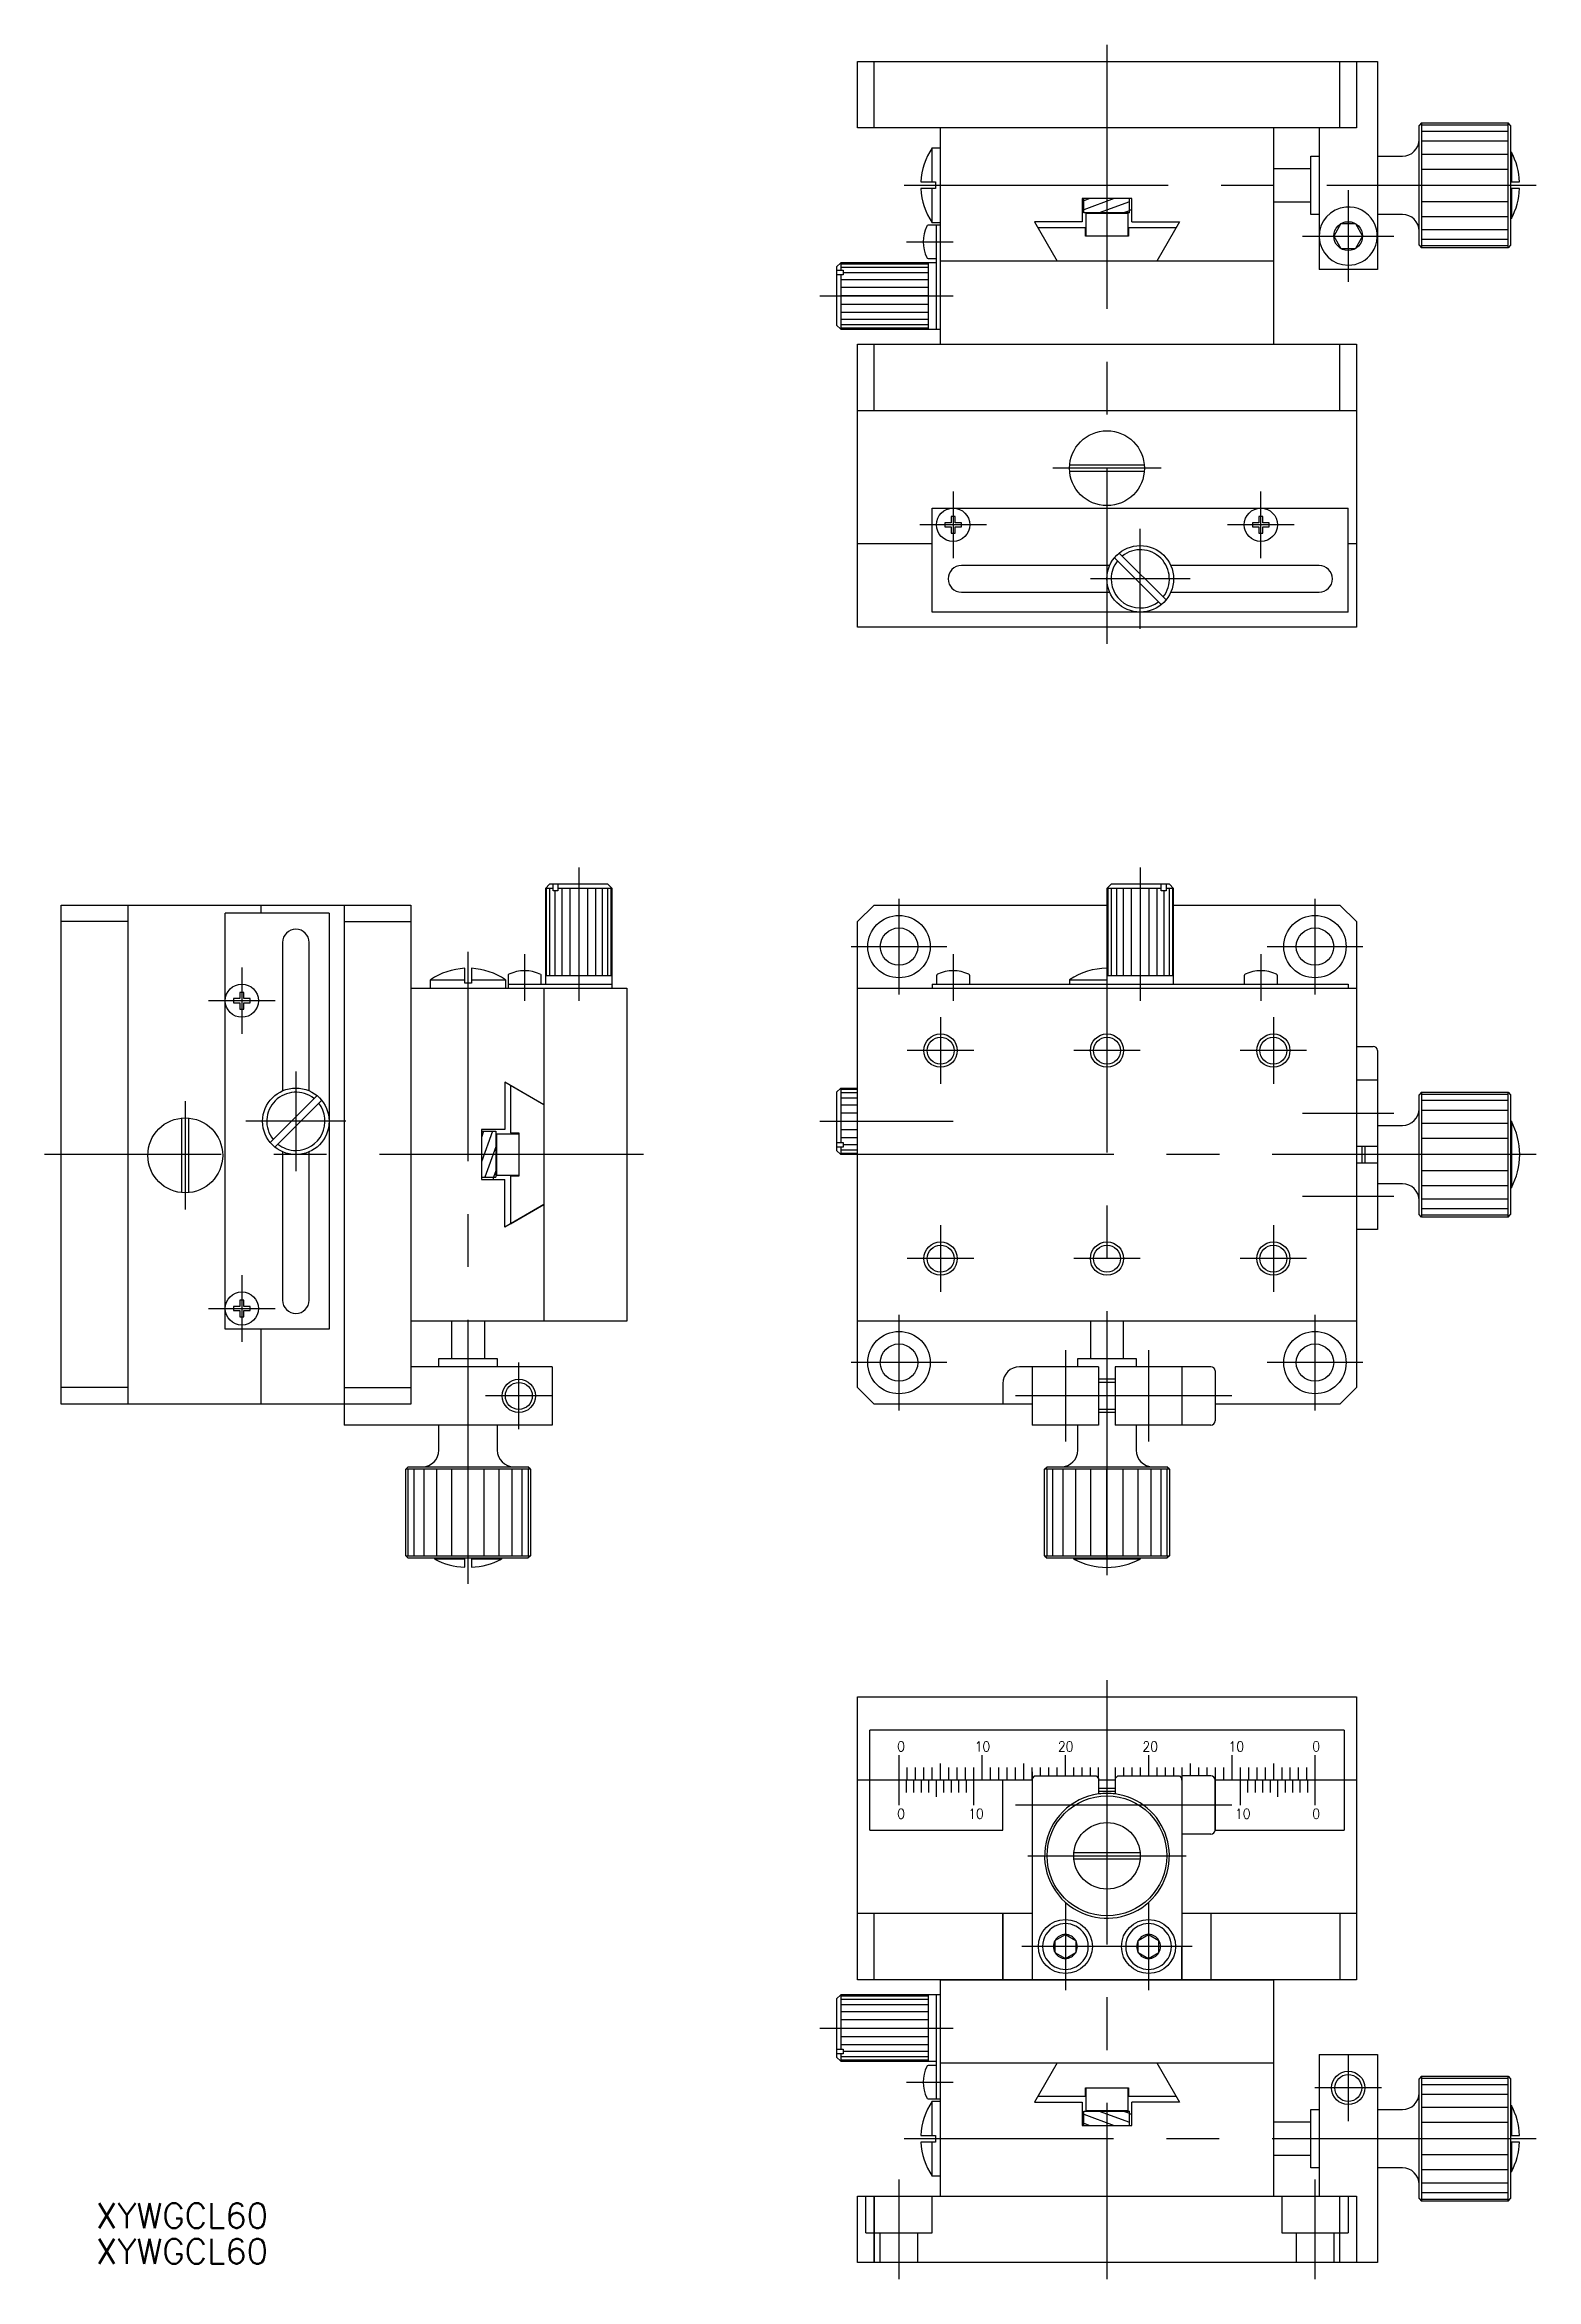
# Model space of a CAD drawing. Extents: x -128 to 249, y -135 to 133.
# Drawn here: x -127.7 to 51.6, y -135.2 to 133.4 of the extents above; entities that cross this region are included whole.
import ezdxf

# ---------------------------------------------------------------- set-up
doc = ezdxf.new("R2010")
doc.units = 0
doc.linetypes.add('CENTER', pattern=[50.8, 31.75, -6.35, 6.35, -6.35])
doc.linetypes.add('DASHED', pattern=[19.05, 12.7, -6.35])
doc.layers.get('0').update_dxf_attribs({"linetype": 'CONTINUOUS'})
doc.layers.add('CENTER', color=1, linetype='CENTER')
doc.styles.add('CONVERTER_2', font='txt.shx', dxfattribs={"width": 0.9})
doc.styles.get("Standard").update_dxf_attribs({"font": 'txt.shx', "height": 3, "bigfont": 'bigfont.shx'})

msp = doc.modelspace()

# ---------------------------------------------------------------- texts
at = {"color": 7, "linetype": 'CONTINUOUS', "style": 'CONVERTER_2', "width": 0.9}
for s, p in [('0', (-25.22, -71.73)), ('10', (-15.89, -71.74)), ('20', (-5.89, -71.74)), ('20', (4.27, -71.74)), ('10', (14.63, -71.74)), ('0', (24.68, -71.73)), ('0', (-25.22, -79.83)), ('10', (-16.66, -79.82)), ('10', (15.4, -79.82)), ('0', (24.68, -79.83))]:
    msp.add_text(s, height=1.2, dxfattribs=at).set_placement(p)
at = {"color": 7, "linetype": 'CONTINUOUS'}
for p in [(-121.54, -129.03), (-121.54, -133.32)]:
    msp.add_text('XYWGCL60', height=3, dxfattribs=at).set_placement(p)

# ---------------------------------------------------------------- linework, layer by layer
at = {"color": 7, "linetype": 'CONTINUOUS'}
for p, q in [((-30, 131.4), (32.5, 131.4)), ((-30, 123.4), (-30, 131.4)), ((-28, 123.4), (-28, 131.4)), ((28, 123.4), (28, 131.4)), ((30, 131.4), (30, 123.4)), ((32.5, 131.4), (32.5, 110.4)), ((37.81, 124), (37.51, 123.7)), ((37.51, 109.3), (37.51, 123.7)), ((37.81, 124), (37.81, 109)), ((37.81, 124), (48.21, 124)), ((48.21, 123.75), (37.81, 123.75)), ((48.21, 109), (48.21, 124)), ((48.51, 123.7), (48.21, 124)), ((48.51, 123.7), (48.51, 109.3)), ((30, 123.4), (-30, 123.4)), ((-21.01, 121), (-20, 121)), ((-21.01, 116.9), (-21.01, 121)), ((-20, 107.4), (-20, 123.4)), ((20, 123.4), (20, 107.4)), ((30, 123.4), (23, 123.4)), ((25.5, 123.4), (25.5, 110.4)), ((37.81, 123), (48.21, 123)), ((48.21, 121.81), (37.81, 121.81)), ((24.51, 118.5), (20, 118.5)), ((24.51, 118.5), (24.51, 120)), ((24.51, 120), (25.5, 120)), ((24.51, 114.5), (24.51, 118.5)), ((32.5, 120), (35.51, 120)), ((37.81, 120.25), (48.21, 120.25)), ((37.81, 118.44), (48.21, 118.44)), ((48.51, 120.5), (48.61, 120.5)), ((48.61, 120.5), (48.61, 116.9)), ((-22.39, 116.9), (-20.6, 116.9)), ((-20.6, 116.1), (-22.39, 116.1)), ((-21.01, 112), (-21.01, 116.1)), ((-20.6, 116.9), (-20.6, 116.1)), ((37.81, 116.5), (48.21, 116.5)), ((48.51, 116.9), (49.6, 116.9)), ((49.6, 116.1), (48.51, 116.1)), ((48.61, 116.1), (48.61, 112.5)), ((3, 114.9), (-3, 114.9)), ((-3, 114.9), (-3, 112.1)), ((-2.8, 113.18), (-2.8, 114.9)), ((2.7, 113.18), (-2.8, 113.18)), ((-2.5, 110.4), (-2.5, 113.18)), ((2.5, 113.1), (-2.5, 113.1)), ((2.5, 113.18), (2.5, 110.4)), ((2.7, 113.18), (2.7, 114.9)), ((3, 113.5), (2.7, 113.5)), ((3, 112.1), (3, 114.9)), ((20, 114.5), (24.51, 114.5)), ((24.51, 113), (24.51, 114.5)), ((25.5, 113), (24.51, 113)), ((35.51, 113), (32.5, 113)), ((37.81, 114.56), (48.21, 114.56)), ((-20.5, 111.7), (-21.49, 111.7)), ((-20, 112), (-21.01, 112)), ((-20.5, 99.2), (-20.5, 111.7)), ((-20, 111.7), (-20.5, 111.7)), ((-8.71, 112.1), (-6, 107.4)), ((-3, 112.1), (-8.71, 112.1)), ((-2.6, 111.4), (-8.31, 111.4)), ((-2.6, 110.4), (-2.6, 111.4)), ((2.6, 110.4), (-2.6, 110.4)), ((8.31, 111.4), (2.6, 111.4)), ((2.6, 111.4), (2.6, 110.4)), ((3, 112.1), (8.71, 112.1)), ((8.71, 112.1), (6, 107.4)), ((25.5, 110.4), (25.5, 106.4)), ((28.13, 111.9), (27.27, 110.4)), ((27.27, 110.4), (28.13, 108.9)), ((28.13, 111.9), (29.87, 111.9)), ((29.87, 111.9), (30.73, 110.4)), ((30.73, 110.4), (29.87, 108.9)), ((32.5, 110.4), (32.5, 106.4)), ((37.81, 112.75), (48.21, 112.75)), ((37.81, 111.2), (48.21, 111.2)), ((48.61, 112.5), (48.51, 112.5)), ((-21.49, 107.7), (-20.5, 107.7)), ((28.13, 108.9), (29.87, 108.9)), ((37.51, 109.3), (37.81, 109)), ((37.81, 110.01), (48.21, 110.01)), ((37.81, 109.26), (48.21, 109.26)), ((48.21, 109), (37.81, 109)), ((48.51, 109.3), (48.21, 109)), ((-32.5, 106.7), (-32, 107.2)), ((-32.5, 106.7), (-32.5, 99.7)), ((-32.5, 106.3), (-31.7, 106.3)), ((-31.7, 105.73), (-32.5, 105.73)), ((-20.51, 107.2), (-32, 107.2)), ((-32, 107.2), (-32, 106.3)), ((-32, 107.07), (-21.5, 107.07)), ((-32, 106.67), (-21.5, 106.67)), ((-32, 105.73), (-32, 99.2)), ((-32, 105.2), (-21.5, 105.2)), ((-31.7, 106.3), (-31.7, 105.73)), ((-31.7, 106.03), (-21.5, 106.03)), ((-21.5, 107.2), (-21.5, 99.2)), ((20, 107.4), (-20, 107.4)), ((-20, 97.4), (-20, 107.4)), ((20, 107.4), (20, 97.4)), ((29, 106.4), (25.5, 106.4)), ((32.5, 106.4), (29, 106.4)), ((-32, 104.24), (-21.5, 104.24)), ((-21.5, 103.2), (-32, 103.2)), ((-21.5, 102.17), (-32, 102.17)), ((-32, 99.2), (-32.5, 99.7)), ((-21.5, 101.2), (-32, 101.2)), ((-21.5, 100.37), (-32, 100.37)), ((-21.5, 99.74), (-32, 99.74)), ((-21.5, 99.34), (-32, 99.34)), ((-32, 99.2), (-20, 99.2)), ((-30, 97.4), (30, 97.4)), ((-30, 63.4), (-30, 97.4)), ((-28, 89.4), (-28, 97.4)), ((-20, 97.4), (20, 97.4)), ((-10, 97.4), (9, 97.4)), ((28, 89.4), (28, 97.4)), ((30, 97.4), (30, 63.4)), ((30, 89.4), (-30, 89.4)), ((-4.48, 82.9), (4.48, 82.9)), ((4.48, 82.1), (-4.48, 82.1)), ((-21, 77.7), (29, 77.7)), ((-21, 65.2), (-21, 77.7)), ((-18.75, 75.95), (-19.5, 75.95)), ((-19.5, 75.95), (-19.5, 75.45)), ((-19.5, 75.45), (-18.75, 75.45)), ((-18.25, 76.7), (-18.75, 76.7)), ((-18.75, 76.7), (-18.75, 75.95)), ((-18.75, 75.45), (-18.75, 74.7)), ((-18.25, 75.95), (-18.25, 76.7)), ((-17.5, 75.95), (-18.25, 75.95)), ((-18.25, 74.7), (-18.25, 75.45)), ((-18.25, 75.45), (-17.5, 75.45)), ((-17.5, 75.45), (-17.5, 75.95)), ((18.25, 75.95), (17.5, 75.95)), ((17.5, 75.95), (17.5, 75.45)), ((17.5, 75.45), (18.25, 75.45)), ((18.25, 76.7), (18.25, 75.95)), ((18.75, 76.7), (18.25, 76.7)), ((18.25, 75.45), (18.25, 74.7)), ((18.75, 75.95), (18.75, 76.7)), ((19.5, 75.95), (18.75, 75.95)), ((18.75, 75.45), (19.5, 75.45)), ((18.75, 74.7), (18.75, 75.45)), ((19.5, 75.45), (19.5, 75.95)), ((29, 65.2), (29, 77.7)), ((-21, 73.4), (-30, 73.4)), ((-18.75, 74.7), (-18.25, 74.7)), ((18.25, 74.7), (18.75, 74.7)), ((30, 73.4), (29, 73.4)), ((0.33, 70.8), (-17.5, 70.8)), ((6.53, 66.11), (0.9, 71.73)), ((1.47, 72.3), (7.1, 66.67)), ((25.5, 70.8), (7.67, 70.8)), ((-17.5, 67.6), (0.33, 67.6)), ((7.67, 67.6), (25.5, 67.6)), ((29, 65.2), (-21, 65.2)), ((30, 63.4), (-30, 63.4)), ((-67.5, 32), (-67, 32.5)), ((-60, 32.5), (-67, 32.5)), ((-66.59, 31.7), (-66.59, 32.5)), ((-66.03, 32.5), (-66.03, 31.7)), ((-60, 32.5), (-59.5, 32)), ((0, 32), (0.5, 32.5)), ((7.5, 32.5), (0.5, 32.5)), ((6.53, 31.7), (6.53, 32.5)), ((7.1, 32.5), (7.1, 31.7)), ((7.5, 32.5), (8, 32)), ((-125.7, -30), (-125.7, 30)), ((-125.7, 30), (-91.7, 30)), ((-117.7, 30), (-117.7, -30)), ((-101.7, 30), (-101.7, 29)), ((-91.7, 30), (-91.7, -32.5)), ((-91.7, 30), (-83.7, 30)), ((-83.7, 30), (-83.7, -30)), ((-67.5, 32), (-67.5, 20.51)), ((-66.59, 32), (-67.5, 32)), ((-67.36, 21.5), (-67.36, 32)), ((-66.96, 21.5), (-66.96, 32)), ((-66.03, 31.7), (-66.59, 31.7)), ((-66.32, 21.5), (-66.32, 31.7)), ((-59.5, 32), (-66.03, 32)), ((-65.5, 21.5), (-65.5, 32)), ((-64.53, 21.5), (-64.53, 32)), ((-63.5, 32), (-63.5, 21.5)), ((-62.46, 32), (-62.46, 21.5)), ((-61.5, 32), (-61.5, 21.5)), ((-60.67, 32), (-60.67, 21.5)), ((-60.03, 32), (-60.03, 21.5)), ((-59.63, 32), (-59.63, 21.5)), ((-59.5, 20), (-59.5, 32)), ((-28, 30), (-30, 28)), ((-28, 30), (-12.5, 30)), ((-12.5, 30), (0, 30)), ((6.53, 32), (0, 32)), ((0, 32), (0, 20.5)), ((0.14, 21.5), (0.14, 32)), ((0.54, 21.5), (0.54, 32)), ((1.17, 21.5), (1.17, 32)), ((2, 21.5), (2, 32)), ((2.96, 21.5), (2.96, 32)), ((4, 32), (4, 21.5)), ((5.04, 32), (5.04, 21.5)), ((6, 32), (6, 21.5)), ((7.1, 31.7), (6.53, 31.7)), ((6.83, 31.7), (6.83, 21.5)), ((8, 32), (7.1, 32)), ((7.46, 32), (7.46, 21.5)), ((7.86, 32), (7.86, 21.5)), ((8, 20.5), (8, 32)), ((8, 30), (28, 30)), ((28, 30), (30, 28)), ((-117.7, 28), (-125.7, 28)), ((-106, -21), (-106, 29)), ((-93.5, 29), (-106, 29)), ((-93.5, 29), (-93.5, -21)), ((-91.7, 28), (-83.7, 28)), ((-30, 8), (-30, 28)), ((30, 28), (30, 13)), ((-99.1, 25.5), (-99.1, 7.67)), ((-95.9, 7.67), (-95.9, 25.5)), ((-77.2, 20.6), (-77.2, 22.39)), ((-76.4, 22.39), (-76.4, 20.6)), ((-72, 21.49), (-72, 20.5)), ((-68, 20.5), (-68, 21.49)), ((-59.5, 21.5), (-67.5, 21.5)), ((-20.5, 21.49), (-20.5, 20.5)), ((-16.5, 20.5), (-16.5, 21.49)), ((8, 21.5), (0, 21.5)), ((16.5, 21.49), (16.5, 20.5)), ((20.5, 20.5), (20.5, 21.49)), ((-103.75, 19.5), (-104.25, 19.5)), ((-104.25, 19.5), (-104.25, 18.75)), ((-103.75, 18.75), (-103.75, 19.5)), ((-83.7, 20), (-57.7, 20)), ((-81.3, 21.01), (-77.2, 21.01)), ((-81.3, 20), (-81.3, 21.01)), ((-76.4, 20.6), (-77.2, 20.6)), ((-76.4, 21.01), (-72.3, 21.01)), ((-72.3, 21.01), (-72.3, 20)), ((-72, 20.5), (-59.5, 20.5)), ((-72, 20.5), (-72, 20)), ((-67.7, 20), (-67.7, -20)), ((-57.7, 20), (-57.7, -20)), ((-30, 20), (30, 20)), ((-21, 20.5), (12.5, 20.5)), ((-21, 20.5), (-21, 20)), ((-4.5, 21), (0, 21)), ((-4.5, 21), (-4.5, 20.5)), ((12.5, 20.5), (29, 20.5)), ((29, 20.5), (29, 20)), ((-104.25, 18.75), (-105, 18.75)), ((-105, 18.75), (-105, 18.25)), ((-105, 18.25), (-104.25, 18.25)), ((-104.25, 18.25), (-104.25, 17.5)), ((-104.25, 17.5), (-103.75, 17.5)), ((-103, 18.75), (-103.75, 18.75)), ((-103.75, 17.5), (-103.75, 18.25)), ((-103.75, 18.25), (-103, 18.25)), ((-103, 18.25), (-103, 18.75)), ((30, 14), (30, 13)), ((30, 13), (30, 9)), ((30, 13), (32, 13)), ((32.5, 12.5), (32.5, -9)), ((-67.7, 6), (-72.4, 8.71)), ((-72.4, 8.71), (-72.4, 3)), ((-67.7, 6), (-71.7, 8.31)), ((-71.7, 8.31), (-71.7, 2.6)), ((30, 9), (32.5, 9)), ((30, 9), (30, 3.5)), ((32.5, 9), (32.5, 3.5)), ((-100.59, 1.47), (-94.96, 7.1)), ((-94.4, 6.53), (-100.03, 0.9)), ((-32.5, 7.5), (-32, 8)), ((-32.5, 7.5), (-32.5, 0.5)), ((-32, 8), (-30, 8)), ((-32, 8), (-32, 1.47)), ((-32, 7.86), (-30, 7.86)), ((-32, 7.46), (-30, 7.46)), ((-32, 6.83), (-30, 6.83)), ((-32, 6), (-30, 6)), ((-30, 7.86), (-30, 8)), ((-30, 7.46), (-30, 7.86)), ((-30, 6.83), (-30, 7.46)), ((-30, 6), (-30, 6.83)), ((-30, 5.04), (-30, 6)), ((37.81, 7.5), (37.51, 7.2)), ((37.51, -7.2), (37.51, 7.2)), ((37.81, 7.5), (48.21, 7.5)), ((37.81, 7.5), (37.81, -7.5)), ((48.21, 7.24), (37.81, 7.24)), ((48.21, 6.5), (37.81, 6.5)), ((48.21, -7.5), (48.21, 7.5)), ((48.21, 7.5), (48.51, 7.2)), ((48.51, 7.2), (48.51, -7.2)), ((-111.2, -4.57), (-111.2, 4.4)), ((-110.4, 4.4), (-110.4, -4.57)), ((-72.4, 3), (-75.2, 3)), ((-75.2, 3), (-75.2, -3)), ((-75.2, 2.8), (-73.47, 2.8)), ((-73.47, 2.8), (-73.47, -2.7)), ((-32, 5.04), (-30, 5.04)), ((-32, 4), (-30, 4)), ((-30, 2.96), (-32, 2.96)), ((-30, 4), (-30, 5.04)), ((-30, 2.96), (-30, 4)), ((-30, 2), (-30, 2.96)), ((30, 3.5), (30, 1)), ((32.5, 3.5), (35.51, 3.5)), ((32.5, 3.5), (32.5, 1)), ((48.21, 5.3), (37.81, 5.3)), ((48.21, 3.75), (37.81, 3.75)), ((48.51, 4), (48.61, 4)), ((48.61, 4), (48.61, -4)), ((-99.1, 0.33), (-99.1, -17.5)), ((-95.9, -17.5), (-95.9, 0.33)), ((-73.47, 2.5), (-70.7, 2.5)), ((-73.4, 2.5), (-73.4, -2.5)), ((-71.7, 2.6), (-70.7, 2.6)), ((-70.7, 2.6), (-70.7, -2.6)), ((-32.5, 1.47), (-31.7, 1.47)), ((-31.7, 0.9), (-32.5, 0.9)), ((-32, 0), (-32.5, 0.5)), ((-30, 2), (-32, 2)), ((-32, 0.9), (-32, 0)), ((-30, 0.54), (-32, 0.54)), ((-30, 0.14), (-32, 0.14)), ((-30, 0), (-32, 0)), ((-31.7, 1.47), (-31.7, 0.9)), ((-30, 1.17), (-31.7, 1.17)), ((-30, 1.17), (-30, 2)), ((-30, 0.54), (-30, 1.17)), ((-30, 0.14), (-30, 0.54)), ((-30, 0), (-30, 0.14)), ((-30, -28), (-30, 0)), ((30, 1), (30.62, 1)), ((30, 1), (30.62, 1)), ((30, 1), (30, -1)), ((30.62, 1), (31, 1)), ((30.62, 1), (32.5, 1)), ((31, 1), (31, -1)), ((48.21, 1.94), (37.81, 1.94)), ((48.21, 0), (37.81, 0)), ((-70.7, -2.5), (-73.47, -2.5)), ((-71.7, -2.6), (-71.7, -8.31)), ((-70.7, -2.6), (-71.7, -2.6)), ((30, -1), (30, -3.5)), ((30, -1), (30.62, -1)), ((30.62, -1), (31, -1)), ((31, -1), (32.5, -1)), ((32.5, -1), (32.5, -3.5)), ((48.21, -1.94), (37.81, -1.94)), ((-75.2, -2.7), (-73.47, -2.7)), ((-75.2, -3), (-72.4, -3)), ((-73.8, -2.7), (-73.8, -3)), ((-72.4, -8.71), (-72.4, -3)), ((30, -3.5), (30, -28)), ((35.51, -3.5), (32.5, -3.5)), ((32.5, -3.5), (32.5, -9)), ((48.21, -3.75), (37.81, -3.75)), ((37.81, -5.3), (48.21, -5.3)), ((48.61, -4), (48.51, -4)), ((-67.7, -6), (-72.4, -8.71)), ((-71.7, -8.31), (-67.7, -6)), ((37.81, -7.5), (37.51, -7.2)), ((48.21, -6.5), (37.81, -6.5)), ((37.81, -7.24), (48.21, -7.24)), ((48.21, -7.5), (37.81, -7.5)), ((48.21, -7.5), (48.51, -7.2)), ((30, -9), (30, -13)), ((32.5, -9), (30, -9)), ((32.5, -9), (30, -9)), ((30, -13), (30, -14)), ((-105, -18.25), (-105, -18.75)), ((-104.25, -18.25), (-105, -18.25)), ((-105, -18.75), (-104.25, -18.75)), ((-103.75, -17.5), (-104.25, -17.5)), ((-104.25, -17.5), (-104.25, -18.25)), ((-104.25, -18.75), (-104.25, -19.5)), ((-103.75, -18.25), (-103.75, -17.5)), ((-103, -18.25), (-103.75, -18.25)), ((-103.75, -18.75), (-103, -18.75)), ((-103.75, -19.5), (-103.75, -18.75)), ((-103, -18.75), (-103, -18.25)), ((-93.5, -21), (-106, -21)), ((-104.25, -19.5), (-103.75, -19.5)), ((-101.7, -21), (-101.7, -30)), ((-57.7, -20), (-83.7, -20)), ((-78.8, -20), (-78.8, -24.51)), ((-74.8, -24.51), (-74.8, -20)), ((30, -20), (-30, -20)), ((-2, -20), (-2, -24.51)), ((2, -24.51), (2, -20)), ((-83.7, -23), (-83.7, -30)), ((-70.7, -25.5), (-83.7, -25.5)), ((-80.3, -24.51), (-78.8, -24.51)), ((-80.3, -25.5), (-80.3, -24.51)), ((-78.8, -24.51), (-74.8, -24.51)), ((-74.8, -24.51), (-73.3, -24.51)), ((-73.3, -24.51), (-73.3, -25.5)), ((-66.7, -25.5), (-70.7, -25.5)), ((-66.7, -25.5), (-66.7, -32.5)), ((-3.5, -25.5), (-10.5, -25.5)), ((-9, -25.5), (-9, -29)), ((-3.5, -24.51), (3.5, -24.51)), ((-3.5, -25.5), (-3.5, -24.51)), ((-1, -25.5), (-3.5, -25.5)), ((-1, -25.5), (-1, -27)), ((12.5, -25.5), (1, -25.5)), ((1, -25.5), (1, -27)), ((3.5, -24.51), (3.5, -25.5)), ((9, -25.5), (3.5, -25.5)), ((9, -25.5), (9, -32.5)), ((10.5, -25.5), (9, -25.5)), ((13, -26), (13, -30)), ((-117.7, -28), (-125.7, -28)), ((-91.7, -28), (-83.7, -28)), ((-30, -28), (-28, -30)), ((-12.5, -27.5), (-12.5, -30)), ((-9, -29), (-9, -30)), ((-1, -27), (-1, -27.38)), ((1, -27), (-1, -27)), ((-1, -27.38), (-1, -30.62)), ((1, -27), (1, -27.38)), ((1, -27.38), (1, -30.62)), ((30, -28), (28, -30)), ((-91.7, -30), (-125.7, -30)), ((-83.7, -30), (-91.7, -30)), ((-9, -30), (-28, -30)), ((-9, -30), (-9, -32.5)), ((-1, -30.62), (-1, -31)), ((-1, -31), (-1, -32.5)), ((1, -31), (-1, -31)), ((1, -30.62), (1, -31)), ((1, -31), (1, -32.5)), ((14, -30), (13, -30)), ((13, -30), (13, -32)), ((28, -30), (14, -30)), ((-70.7, -32.5), (-91.7, -32.5)), ((-80.3, -35.51), (-80.3, -32.5)), ((-73.3, -32.5), (-73.3, -35.51)), ((-66.7, -32.5), (-70.7, -32.5)), ((-1, -32.5), (-9, -32.5)), ((-3.5, -32.5), (-9, -32.5)), ((-1, -32.5), (-3.5, -32.5)), ((-3.5, -35.51), (-3.5, -32.5)), ((9, -32.5), (1, -32.5)), ((9, -32.5), (1, -32.5)), ((3.5, -32.5), (3.5, -35.51)), ((12.5, -32.5), (9, -32.5)), ((-84, -37.51), (-84.3, -37.81)), ((-84, -37.51), (-69.6, -37.51)), ((-69.3, -37.81), (-69.6, -37.51)), ((-7.5, -37.81), (-7.2, -37.51)), ((-7.2, -37.51), (7.2, -37.51)), ((7.5, -37.81), (7.2, -37.51)), ((-84.3, -48.21), (-84.3, -37.81)), ((-69.3, -37.81), (-84.3, -37.81)), ((-84.04, -37.81), (-84.04, -48.21)), ((-83.29, -48.21), (-83.29, -37.81)), ((-82.1, -37.81), (-82.1, -48.21)), ((-80.55, -48.21), (-80.55, -37.81)), ((-78.74, -48.21), (-78.74, -37.81)), ((-76.8, -48.21), (-76.8, -37.81)), ((-74.85, -48.21), (-74.85, -37.81)), ((-73.05, -48.21), (-73.05, -37.81)), ((-71.49, -48.21), (-71.49, -37.81)), ((-70.3, -48.21), (-70.3, -37.81)), ((-69.55, -48.21), (-69.55, -37.81)), ((-69.3, -37.81), (-69.3, -48.21)), ((7.5, -37.81), (-7.5, -37.81)), ((-7.5, -48.21), (-7.5, -37.81)), ((-7.24, -37.81), (-7.24, -48.21)), ((-6.5, -48.21), (-6.5, -37.81)), ((-5.3, -37.81), (-5.3, -48.21)), ((-3.75, -48.21), (-3.75, -37.81)), ((-1.94, -48.21), (-1.94, -37.81)), ((0, -48.21), (0, -37.81)), ((1.94, -48.21), (1.94, -37.81)), ((3.75, -48.21), (3.75, -37.81)), ((5.3, -48.21), (5.3, -37.81)), ((6.5, -48.21), (6.5, -37.81)), ((7.24, -48.21), (7.24, -37.81)), ((7.5, -37.81), (7.5, -48.21)), ((-84.3, -48.21), (-69.3, -48.21)), ((-84.3, -48.21), (-84, -48.51)), ((-69.3, -48.21), (-69.6, -48.51)), ((-7.5, -48.21), (7.5, -48.21)), ((-7.5, -48.21), (-7.2, -48.51)), ((7.5, -48.21), (7.2, -48.51)), ((-69.6, -48.51), (-84, -48.51)), ((-80.8, -48.61), (-80.8, -48.51)), ((-77.2, -48.61), (-80.8, -48.61)), ((-77.2, -49.6), (-77.2, -48.51)), ((-76.4, -48.51), (-76.4, -49.6)), ((-72.8, -48.61), (-76.4, -48.61)), ((-72.8, -48.51), (-72.8, -48.61)), ((7.2, -48.51), (-7.2, -48.51)), ((-4, -48.61), (-4, -48.51)), ((4, -48.61), (-4, -48.61)), ((4, -48.51), (4, -48.61)), ((-30, -65.18), (30, -65.18)), ((-30, -99.18), (-30, -65.18)), ((30, -65.18), (30, -99.18)), ((28.5, -69.18), (-28.5, -69.18)), ((-28.5, -75.18), (-28.5, -69.18)), ((28.5, -69.18), (28.5, -75.18)), ((-25, -78.18), (-25, -72.18)), ((-15, -75.18), (-15, -72.18)), ((-5, -74.68), (-5, -72.18)), ((5, -72.18), (5, -74.68)), ((15, -72.18), (15, -75.18)), ((25, -72.18), (25, -75.18)), ((-9, -75.18), (-30, -75.18)), ((-24.1, -75.18), (-30, -75.18)), ((-28.5, -81.18), (-28.5, -75.18)), ((-24.1, -76.68), (-24.1, -75.18)), ((-23.2, -75.18), (-24.1, -75.18)), ((-24, -75.18), (-24, -73.68)), ((-22.3, -75.18), (-23.2, -75.18)), ((-23.2, -76.68), (-23.2, -75.18)), ((-23, -75.18), (-23, -73.68)), ((-22.3, -76.68), (-22.3, -75.18)), ((-21.4, -75.18), (-22.3, -75.18)), ((-22, -75.18), (-22, -73.68)), ((-21.4, -76.68), (-21.4, -75.18)), ((-20.5, -75.18), (-21.4, -75.18)), ((-21, -75.18), (-21, -73.68)), ((-20.5, -77.18), (-20.5, -75.18)), ((-19.6, -75.18), (-20.5, -75.18)), ((-20, -75.18), (-20, -73.18)), ((-19.6, -76.68), (-19.6, -75.18)), ((-18.7, -75.18), (-19.6, -75.18)), ((-19, -75.18), (-19, -73.68)), ((-17.8, -75.18), (-18.7, -75.18)), ((-18.7, -76.68), (-18.7, -75.18)), ((-18, -75.18), (-18, -73.68)), ((-17.8, -76.68), (-17.8, -75.18)), ((-16.9, -75.18), (-17.8, -75.18)), ((-17, -75.18), (-17, -73.68)), ((-16.9, -76.68), (-16.9, -75.18)), ((-16, -75.18), (-16.9, -75.18)), ((-16, -75.18), (-16, -73.68)), ((-12, -75.18), (-16, -75.18)), ((-16, -78.18), (-16, -75.18)), ((-14, -75.18), (-14, -73.68)), ((-13, -75.18), (-13, -73.68)), ((-12.5, -81.18), (-12.5, -75.18)), ((-12, -75.18), (-12, -73.68)), ((-11, -75.18), (-12, -75.18)), ((-11, -75.18), (-11, -73.68)), ((-10, -75.18), (-11, -75.18)), ((-10, -75.18), (-10, -73.18)), ((-9, -75.18), (-10, -75.18)), ((-9, -75.18), (-9, -73.68)), ((-9, -74.18), (-9, -91.18)), ((-9, -74.18), (-9, -75.18)), ((-8.7, -74.68), (-9, -74.98)), ((-9, -74.98), (-9, -75.68)), ((-8.7, -74.68), (-1.3, -74.68)), ((-8, -74.68), (-8, -73.68)), ((-7, -74.68), (-7, -73.68)), ((-6, -74.68), (-6, -73.68)), ((-6, -74.68), (-5, -74.68)), ((-5, -74.68), (-4, -74.68)), ((-4, -74.68), (-4, -73.68)), ((-3, -74.68), (-3, -73.68)), ((-2, -74.68), (-2, -73.68)), ((-1.3, -74.68), (-1, -74.98)), ((-1, -74.98), (-1, -73.68)), ((-1, -74.98), (-1, -76.85)), ((1, -75.18), (-1, -75.18)), ((0, -73.18), (0, -75.18)), ((1, -73.68), (1, -74.98)), ((1, -74.98), (1.3, -74.68)), ((1, -74.98), (1, -76.85)), ((1.3, -74.68), (2, -74.68)), ((2, -73.68), (2, -74.68)), ((2, -74.68), (3, -74.68)), ((3, -73.68), (3, -74.68)), ((3, -74.68), (4, -74.68)), ((4, -73.68), (4, -74.68)), ((4, -74.68), (5, -74.68)), ((5, -74.68), (6, -74.68)), ((6, -73.68), (6, -74.68)), ((6, -74.68), (7, -74.68)), ((7, -73.68), (7, -74.68)), ((7, -74.68), (8, -74.68)), ((8, -73.68), (8, -74.68)), ((8, -74.68), (8.7, -74.68)), ((8.7, -74.68), (9, -74.98)), ((9, -73.68), (9, -75.18)), ((9, -74.18), (9, -75.18)), ((9, -74.18), (9, -80.18)), ((12.5, -74.68), (9, -74.68)), ((10, -74.68), (9, -74.68)), ((9, -75.18), (9, -74.98)), ((10, -73.18), (10, -74.68)), ((11, -74.68), (10, -74.68)), ((11, -73.68), (11, -74.68)), ((12, -74.68), (11, -74.68)), ((12, -73.68), (12, -74.68)), ((12.5, -74.68), (12, -74.68)), ((13, -73.68), (13, -75.18)), ((30, -75.18), (13, -75.18)), ((28.5, -75.18), (13, -75.18)), ((13, -75.18), (13, -81.18)), ((13, -81.18), (13, -75.18)), ((14, -73.68), (14, -75.18)), ((16, -73.68), (16, -75.18)), ((16, -75.18), (16, -78.18)), ((16.9, -75.18), (16, -75.18)), ((17.8, -75.18), (16.9, -75.18)), ((16.9, -75.18), (16.9, -76.68)), ((17, -73.68), (17, -75.18)), ((17.8, -75.18), (17.8, -76.68)), ((18.7, -75.18), (17.8, -75.18)), ((18, -73.68), (18, -75.18)), ((18.7, -75.18), (18.7, -76.68)), ((19.6, -75.18), (18.7, -75.18)), ((19, -73.68), (19, -75.18)), ((19.6, -75.18), (19.6, -76.68)), ((20.5, -75.18), (19.6, -75.18)), ((20, -73.18), (20, -75.18)), ((20.5, -75.18), (20.5, -77.18)), ((21.4, -75.18), (20.5, -75.18)), ((21, -73.68), (21, -75.18)), ((22.3, -75.18), (21.4, -75.18)), ((21.4, -75.18), (21.4, -76.68)), ((22, -73.68), (22, -75.18)), ((22.3, -75.18), (22.3, -76.68)), ((23.2, -75.18), (22.3, -75.18)), ((23, -73.68), (23, -75.18)), ((24.1, -75.18), (23.2, -75.18)), ((23.2, -75.18), (23.2, -76.68)), ((24, -73.68), (24, -75.18)), ((24.1, -75.18), (24.1, -76.68)), ((25, -75.18), (25, -78.18)), ((30, -75.18), (28.5, -75.18)), ((28.5, -75.18), (28.5, -81.18)), ((30, -73.68), (30, -75.18)), ((1, -76.18), (-1, -76.18)), ((-1, -76.18), (-1, -76.85)), ((9, -80.18), (9, -91.18)), ((-28.5, -81.18), (-12.5, -81.18)), ((12.5, -81.68), (9, -81.68)), ((12.5, -81.68), (9, -81.68)), ((13, -81.18), (28.5, -81.18)), ((-3.98, -83.88), (3.98, -83.88)), ((3.98, -84.68), (-3.98, -84.68)), ((-30, -91.18), (-9, -91.18)), ((-28, -99.18), (-28, -91.18)), ((-12.5, -91.18), (-12.5, -99.18)), ((-12.5, -99.18), (-12.5, -91.18)), ((-9, -91.18), (-9, -95.18)), ((9, -91.18), (9, -99.18)), ((9, -91.18), (30, -91.18)), ((12.5, -91.18), (12.5, -99.18)), ((12.5, -91.18), (12.5, -99.18)), ((28, -91.18), (28, -99.18)), ((-6.25, -94.46), (-5, -93.74)), ((-5, -93.74), (-3.75, -94.46)), ((3.75, -94.46), (5, -93.74)), ((5, -93.74), (6.25, -94.46)), ((-9, -95.18), (-9, -99.18)), ((-6.25, -94.46), (-6.25, -95.9)), ((-6.25, -95.9), (-5, -96.62)), ((-5, -96.62), (-3.75, -95.9)), ((-3.75, -94.46), (-3.75, -95.9)), ((3.75, -95.9), (3.75, -94.46)), ((3.75, -95.9), (5, -96.62)), ((5, -96.62), (6.25, -95.9)), ((6.25, -95.9), (6.25, -94.46)), ((9, -99.18), (9, -95.18)), ((-12.5, -99.18), (-30, -99.18)), ((-20, -99.18), (20, -99.18)), ((-20, -125.18), (-20, -99.18)), ((12.5, -99.18), (-12.5, -99.18)), ((-9, -99.18), (-10, -99.18)), ((9, -99.18), (-9, -99.18)), ((10, -99.18), (9, -99.18)), ((10, -99.18), (9, -99.18)), ((30, -99.18), (12.5, -99.18)), ((20, -99.18), (20, -109.18)), ((-32.5, -101.48), (-32, -100.98)), ((-32.5, -101.48), (-32.5, -108.48)), ((-20, -100.98), (-32, -100.98)), ((-32, -100.98), (-32, -107.51)), ((-32, -101.12), (-21.5, -101.12)), ((-32, -101.52), (-21.5, -101.52)), ((-21.5, -100.98), (-21.5, -108.98)), ((-20.5, -113.48), (-20.5, -100.98)), ((-32, -102.15), (-21.5, -102.15)), ((-32, -102.98), (-21.5, -102.98)), ((-32, -103.95), (-21.5, -103.95)), ((-32, -104.98), (-21.5, -104.98)), ((-21.5, -106.02), (-32, -106.02)), ((-21.5, -106.98), (-32, -106.98)), ((-32.5, -107.51), (-31.7, -107.51)), ((-31.7, -108.08), (-32.5, -108.08)), ((-32, -108.98), (-32.5, -108.48)), ((-32, -108.08), (-32, -108.98)), ((-21.5, -108.45), (-32, -108.45)), ((-21.5, -108.84), (-32, -108.84)), ((-32, -108.98), (-20.51, -108.98)), ((-31.7, -107.51), (-31.7, -108.08)), ((-21.5, -107.81), (-31.7, -107.81)), ((-20.5, -109.48), (-21.49, -109.48)), ((-20, -109.18), (20, -109.18)), ((-6, -109.18), (-8.71, -113.88)), ((6, -109.18), (8.71, -113.88)), ((20, -109.18), (20, -125.18)), ((25.5, -108.18), (32.5, -108.18)), ((25.5, -108.18), (25.5, -112.18)), ((32.5, -108.18), (32.5, -112.18)), ((-2.6, -112.18), (2.6, -112.18)), ((-2.6, -113.18), (-2.6, -112.18)), ((-2.5, -114.96), (-2.5, -112.18)), ((2.5, -112.18), (2.5, -114.96)), ((2.6, -112.18), (2.6, -113.18)), ((25.5, -112.18), (25.5, -125.18)), ((32.5, -112.18), (32.5, -133.18)), ((37.81, -110.78), (37.51, -111.08)), ((37.51, -125.48), (37.51, -111.08)), ((37.81, -110.78), (48.21, -110.78)), ((37.81, -110.78), (37.81, -125.78)), ((48.21, -111.04), (37.81, -111.04)), ((48.21, -111.79), (37.81, -111.79)), ((48.21, -125.78), (48.21, -110.78)), ((48.21, -110.78), (48.51, -111.08)), ((48.51, -111.08), (48.51, -125.48)), ((-21.49, -113.48), (-20.5, -113.48)), ((-21.01, -117.88), (-21.01, -113.78)), ((-21.01, -113.78), (-20, -113.78)), ((-20.5, -113.48), (-20, -113.48)), ((-8.71, -113.88), (-3, -113.88)), ((-8.31, -113.18), (-2.6, -113.18)), ((-3, -113.88), (-3, -116.68)), ((-2.8, -114.96), (2.7, -114.96)), ((-2.8, -116.68), (-2.8, -114.96)), ((-2.5, -114.88), (2.5, -114.88)), ((2.6, -113.18), (8.31, -113.18)), ((2.7, -116.68), (2.7, -114.96)), ((2.7, -115.28), (3, -115.28)), ((8.71, -113.88), (3, -113.88)), ((3, -116.68), (3, -113.88)), ((24.51, -116.28), (24.51, -114.78)), ((24.51, -114.78), (25.5, -114.78)), ((32.5, -114.78), (35.51, -114.78)), ((48.21, -112.98), (37.81, -112.98)), ((48.21, -114.53), (37.81, -114.53)), ((48.51, -114.28), (48.61, -114.28)), ((48.61, -114.28), (48.61, -117.88)), ((-22.39, -117.88), (-20.6, -117.88)), ((-20.6, -117.88), (-20.6, -118.68)), ((-3, -116.68), (3, -116.68)), ((24.51, -116.28), (20, -116.28)), ((24.51, -120.28), (24.51, -116.28)), ((48.21, -116.34), (37.81, -116.34)), ((48.51, -117.88), (49.6, -117.88)), ((-20.6, -118.68), (-22.39, -118.68)), ((-21.01, -122.78), (-21.01, -118.68)), ((20, -120.28), (24.51, -120.28)), ((24.51, -121.78), (24.51, -120.28)), ((48.21, -118.28), (37.81, -118.28)), ((48.21, -120.22), (37.81, -120.22)), ((49.6, -118.68), (48.51, -118.68)), ((48.61, -118.68), (48.61, -122.28)), ((-20, -122.78), (-21.01, -122.78)), ((25.5, -121.78), (24.51, -121.78)), ((35.51, -121.78), (32.5, -121.78)), ((48.21, -122.03), (37.81, -122.03)), ((48.61, -122.28), (48.51, -122.28)), ((-30, -125.18), (21, -125.18)), ((-30, -133.18), (-30, -125.18)), ((-29, -125.18), (-21, -125.18)), ((-28, -133.18), (-28, -125.18)), ((-28, -125.18), (-28, -133.18)), ((21, -125.18), (29, -125.18)), ((23, -125.18), (30, -125.18)), ((28, -133.18), (28, -125.18)), ((29, -125.18), (30, -125.18)), ((30, -125.18), (30, -133.18)), ((37.51, -125.48), (37.81, -125.78)), ((37.81, -123.58), (48.21, -123.58)), ((48.21, -124.78), (37.81, -124.78)), ((37.81, -125.53), (48.21, -125.53)), ((48.21, -125.78), (37.81, -125.78)), ((48.21, -125.78), (48.51, -125.48)), ((21, -133.18), (-30, -133.18)), ((-27.25, -133.18), (-29, -133.18)), ((-22.75, -133.18), (-27.25, -133.18)), ((-21, -133.18), (-22.75, -133.18)), ((22.75, -133.18), (21, -133.18)), ((27.25, -133.18), (22.75, -133.18)), ((29, -133.18), (27.25, -133.18)), ((32.5, -133.18), (29, -133.18))]:
    msp.add_line(p, q, dxfattribs=at)
at = {"color": 3, "linetype": 'CONTINUOUS'}
for p, q in [((0.86, 114.9), (-2.8, 113.57)), ((-2.06, 114.9), (-2.8, 114.63)), ((2.7, 114.51), (-0.95, 113.18)), ((2.7, 113.44), (1.97, 113.18)), ((-73.86, 2.8), (-75.2, -0.86)), ((-74.93, 2.8), (-75.2, 2.06)), ((-73.47, 0.95), (-74.8, -2.7)), ((30.62, 1), (30.62, -1)), ((-73.47, -1.97), (-73.74, -2.7)), ((1, -27.38), (-1, -27.38)), ((1, -30.62), (-1, -30.62)), ((1, -76.56), (-1, -76.56)), ((-2.8, -115.35), (0.86, -116.68)), ((-0.95, -114.96), (2.7, -116.29)), ((1.97, -114.96), (2.7, -115.22)), ((-2.8, -116.41), (-2.06, -116.68))]:
    msp.add_line(p, q, dxfattribs=at)
at = {"color": 3, "linetype": 'DASHED'}
for p, q in [((-29, -129.58), (-29, -125.18)), ((-21, -129.58), (-21, -125.18)), ((21, -125.18), (21, -129.58)), ((29, -125.18), (29, -129.58)), ((-29, -129.58), (-21, -129.58)), ((-27.25, -133.18), (-27.25, -129.58)), ((-22.75, -133.18), (-22.75, -129.58)), ((21, -129.58), (29, -129.58)), ((22.75, -129.58), (22.75, -133.18)), ((27.25, -129.58), (27.25, -133.18))]:
    msp.add_line(p, q, dxfattribs=at)
at = {"color": 7, "linetype": 'CONTINUOUS'}
for centre, radius in [((29, 110.4), 1.73), ((0, 82.5), 4.5), ((-18.5, 75.7), 2), ((18.5, 75.7), 2), ((4, 69.2), 4), ((-25, 25), 3.75), ((-25, 25), 2.25), ((25, 25), 3.75), ((25, 25), 2.25), ((-104, 18.5), 2), ((-20, 12.5), 1.62), ((0, 12.5), 1.62), ((20, 12.5), 1.62), ((-97.5, 4), 4), ((-110.8, -0.09), 4.5), ((-20, -12.5), 1.62), ((0, -12.5), 1.62), ((20, -12.5), 1.62), ((-104, -18.5), 2), ((-25, -25), 3.75), ((25, -25), 3.75), ((-25, -25), 2.25), ((25, -25), 2.25), ((-70.7, -29), 1.62), ((0, -84.28), 7.2), ((0, -84.28), 4), ((-5, -95.18), 3.25), ((5, -95.18), 3.25), ((29, -112.18), 1.62)]:
    msp.add_circle(centre, radius, dxfattribs=at)
at = {"color": 3, "linetype": 'CONTINUOUS'}
for centre in [(-20, 12.5), (0, 12.5), (20, 12.5), (-20, -12.5), (0, -12.5), (20, -12.5), (-70.7, -29), (29, -112.18)]:
    msp.add_circle(centre, 2, dxfattribs=at)
at = {"color": 7, "linetype": 'CONTINUOUS'}
for centre, radius, start, end in [((-14.4, 116.5), 8, 145.7711, 177.134), ((35.51, 122), 2, 270, 0), ((41.11, 116.5), 8.5, 2.6973, 28.0725), ((-14.4, 116.5), 8, 182.866, 214.2289), ((41.11, 116.5), 8.5, 331.9275, 357.3027), ((29, 110.4), 3.5, 94.6231, 270), ((29, 110.4), 3.5, 325.3769, 94.6231), ((35.51, 111), 2, 0, 90), ((-17.75, 109.7), 4.35, 154.3284, 205.6716), ((-21.49, 111.5), 0.2, 90, 154.3284), ((-21.49, 107.9), 0.2, 205.6716, 270), ((29, 110.4), 3.5, 270, 325.3769), ((4, 69.2), 3.5, 321.5624, 128.4376), ((-17.5, 69.2), 1.6, 90, 270), ((4, 69.2), 3.5, 141.5624, 180), ((25.5, 69.2), 1.6, 270, 90), ((4, 69.2), 3.5, 180, 308.4376), ((-97.5, 25.5), 1.6, 0, 180), ((-76.8, 14.4), 8, 92.866, 124.2289), ((-76.8, 14.4), 8, 55.7711, 87.134), ((-71.8, 21.49), 0.2, 115.6716, 180), ((-70, 17.75), 4.35, 64.3284, 115.6716), ((-68.2, 21.49), 0.2, 0, 64.3284), ((-20.3, 21.49), 0.2, 115.6716, 180), ((-18.5, 17.75), 4.35, 64.3284, 115.6716), ((-16.7, 21.49), 0.2, 0, 64.3284), ((0, 14.39), 8, 90, 124.2289), ((16.7, 21.49), 0.2, 115.6716, 180), ((18.5, 17.75), 4.35, 64.3284, 115.6716), ((20.3, 21.49), 0.2, 0, 64.3284), ((32, 12.5), 0.5, 0, 90), ((-97.5, 4), 3.5, 51.5624, 218.4376), ((-97.5, 4), 3.5, 270, 38.4376), ((35.51, 5.5), 2, 270, 0), ((41.11, 0), 8.5, 0, 28.0725), ((-97.5, 4), 3.5, 231.5624, 270), ((41.11, 0), 8.5, 331.9275, 0), ((35.51, -5.5), 2, 0, 90), ((-97.5, -17.5), 1.6, 180, 0), ((-10.5, -27.5), 2, 90, 180), ((12.5, -26), 0.5, 0, 90), ((12.5, -32), 0.5, 270, 0), ((-82.3, -35.51), 2, 270, 0), ((-71.3, -35.51), 2, 180, 270), ((-5.5, -35.51), 2, 270, 0), ((5.5, -35.51), 2, 180, 270), ((-76.8, -41.11), 8.5, 241.9275, 267.3027), ((-76.8, -41.11), 8.5, 272.6973, 298.0725), ((0, -41.11), 8.5, 241.9275, 270), ((0, -41.11), 8.5, 270, 298.0725), ((12.5, -75.18), 0.5, 0, 90), ((12.5, -75.18), 0.5, 0, 90), ((0, -84.28), 7.5, 97.6623, 246.9261), ((0, -84.28), 7.5, 246.9261, 82.3377), ((0, -84.28), 7.5, 82.3377, 97.6623), ((12.5, -81.18), 0.5, 270, 0), ((12.5, -81.18), 0.5, 270, 0), ((-5, -95.18), 2.75, 117.0357, 242.9643), ((-5, -95.18), 2.75, 62.9643, 117.0357), ((-5, -95.18), 1.44, 90, 150), ((-5, -95.18), 1.44, 30, 90), ((-5, -95.18), 2.75, 0, 62.9643), ((5, -95.18), 2.75, 117.0357, 180), ((5, -95.18), 2.75, 62.9643, 117.0357), ((5, -95.18), 1.44, 90, 150), ((5, -95.18), 1.44, 30, 90), ((5, -95.18), 2.75, 297.0357, 62.9643), ((-5, -95.18), 1.44, 150, 210), ((-5, -95.18), 1.44, 210, 270), ((-5, -95.18), 1.44, 270, 330), ((-5, -95.18), 1.44, 0, 30), ((-5, -95.18), 2.75, 297.0357, 0), ((-5, -95.18), 1.44, 330, 0), ((5, -95.18), 2.75, 180, 242.9643), ((5, -95.18), 1.44, 150, 180), ((5, -95.18), 1.44, 180, 210), ((5, -95.18), 1.44, 210, 270), ((5, -95.18), 1.44, 270, 330), ((5, -95.18), 1.44, 330, 30), ((-5, -95.18), 2.75, 242.9643, 297.0357), ((5, -95.18), 2.75, 242.9643, 297.0357), ((-17.75, -111.48), 4.35, 154.3284, 205.6716), ((-21.49, -109.68), 0.2, 90, 154.3284), ((35.51, -112.78), 2, 270, 0), ((-14.4, -118.28), 8, 145.7711, 177.134), ((-21.49, -113.28), 0.2, 205.6716, 270), ((41.11, -118.28), 8.5, 2.6973, 28.0725), ((-14.4, -118.28), 8, 182.866, 214.2289), ((41.11, -118.28), 8.5, 331.9275, 357.3027), ((35.51, -123.78), 2, 0, 90)]:
    msp.add_arc(centre, radius, start, end, dxfattribs=at)
at = {"layer": 'CENTER', "color": 1, "linetype": 'CENTER'}
for p, q in [((0, 133.4), (0, 61.4)), ((-24.39, 116.5), (51.6, 116.5)), ((29, 115.9), (29, 104.9)), ((23.5, 110.4), (34.5, 110.4)), ((-24.1, 109.7), (-18.5, 109.7)), ((-34.5, 103.2), (-18.5, 103.2)), ((6.5, 82.5), (-6.5, 82.5)), ((-18.5, 79.7), (-18.5, 71.7)), ((18.5, 71.7), (18.5, 79.7)), ((-14.5, 75.7), (-22.5, 75.7)), ((22.5, 75.7), (14.5, 75.7)), ((4, 63.2), (4, 75.2)), ((10, 69.2), (-2, 69.2)), ((-63.5, 34.5), (-63.5, 18.5)), ((4, 34.5), (4, 18.5)), ((-25, 19.25), (-25, 30.75)), ((0, 32), (0, -51.61)), ((25, 30.75), (25, 19.25)), ((-76.8, -51.6), (-76.8, 24.39)), ((-30.75, 25), (-19.25, 25)), ((19.25, 25), (30.75, 25)), ((-104, 22.5), (-104, 14.5)), ((-70, 24.1), (-70, 18.5)), ((-18.5, 24.1), (-18.5, 18.5)), ((18.5, 24.1), (18.5, 18.5)), ((-100, 18.5), (-108, 18.5)), ((-20, 16.5), (-20, 8.5)), ((20, 16.5), (20, 8.5)), ((-16, 12.5), (-24, 12.5)), ((4, 12.5), (-4, 12.5)), ((24, 12.5), (16, 12.5)), ((-97.5, 10), (-97.5, -2)), ((-110.8, 6.41), (-110.8, -6.59)), ((-91.5, 4), (-103.5, 4)), ((-34.5, 4), (-18.5, 4)), ((23.5, 5), (34.5, 5)), ((-55.7, 0), (-127.7, 0)), ((51.61, 0), (-32, 0)), ((23.5, -5), (34.5, -5)), ((-20, -8.5), (-20, -16.5)), ((20, -8.5), (20, -16.5)), ((-16, -12.5), (-24, -12.5)), ((4, -12.5), (-4, -12.5)), ((24, -12.5), (16, -12.5)), ((-104, -14.5), (-104, -22.5)), ((-108, -18.5), (-100, -18.5)), ((-25, -30.75), (-25, -19.25)), ((25, -19.25), (25, -30.75)), ((-5, -23.5), (-5, -34.5)), ((5, -23.5), (5, -34.5)), ((-70.7, -33), (-70.7, -25)), ((-19.25, -25), (-30.75, -25)), ((30.75, -25), (19.25, -25)), ((-66.7, -29), (-74.7, -29)), ((15, -29), (-11, -29)), ((0, -63.18), (0, -135.18)), ((15, -78.18), (-11, -78.18)), ((-9.5, -84.28), (9.5, -84.28)), ((-7.5, -84.28), (7.5, -84.28)), ((-5, -89.93), (-5, -100.43)), ((5, -89.93), (5, -100.43)), ((10.25, -95.18), (-10.25, -95.18)), ((-34.5, -104.98), (-18.5, -104.98)), ((29, -108.18), (29, -116.18)), ((-24.1, -111.48), (-18.5, -111.48)), ((33, -112.18), (25, -112.18)), ((51.6, -118.28), (-24.39, -118.28)), ((-25, -135.18), (-25, -123.18)), ((25, -123.18), (25, -135.18))]:
    msp.add_line(p, q, dxfattribs=at)

msp.set_redraw_order([(e.dxf.handle, doc.entitydb.next_handle()) for e in msp.query("TEXT MTEXT ATTDEF DIMENSION ARC_DIMENSION")])  # texts and dimensions are drawn at this point

doc.saveas('drawing.dxf')
